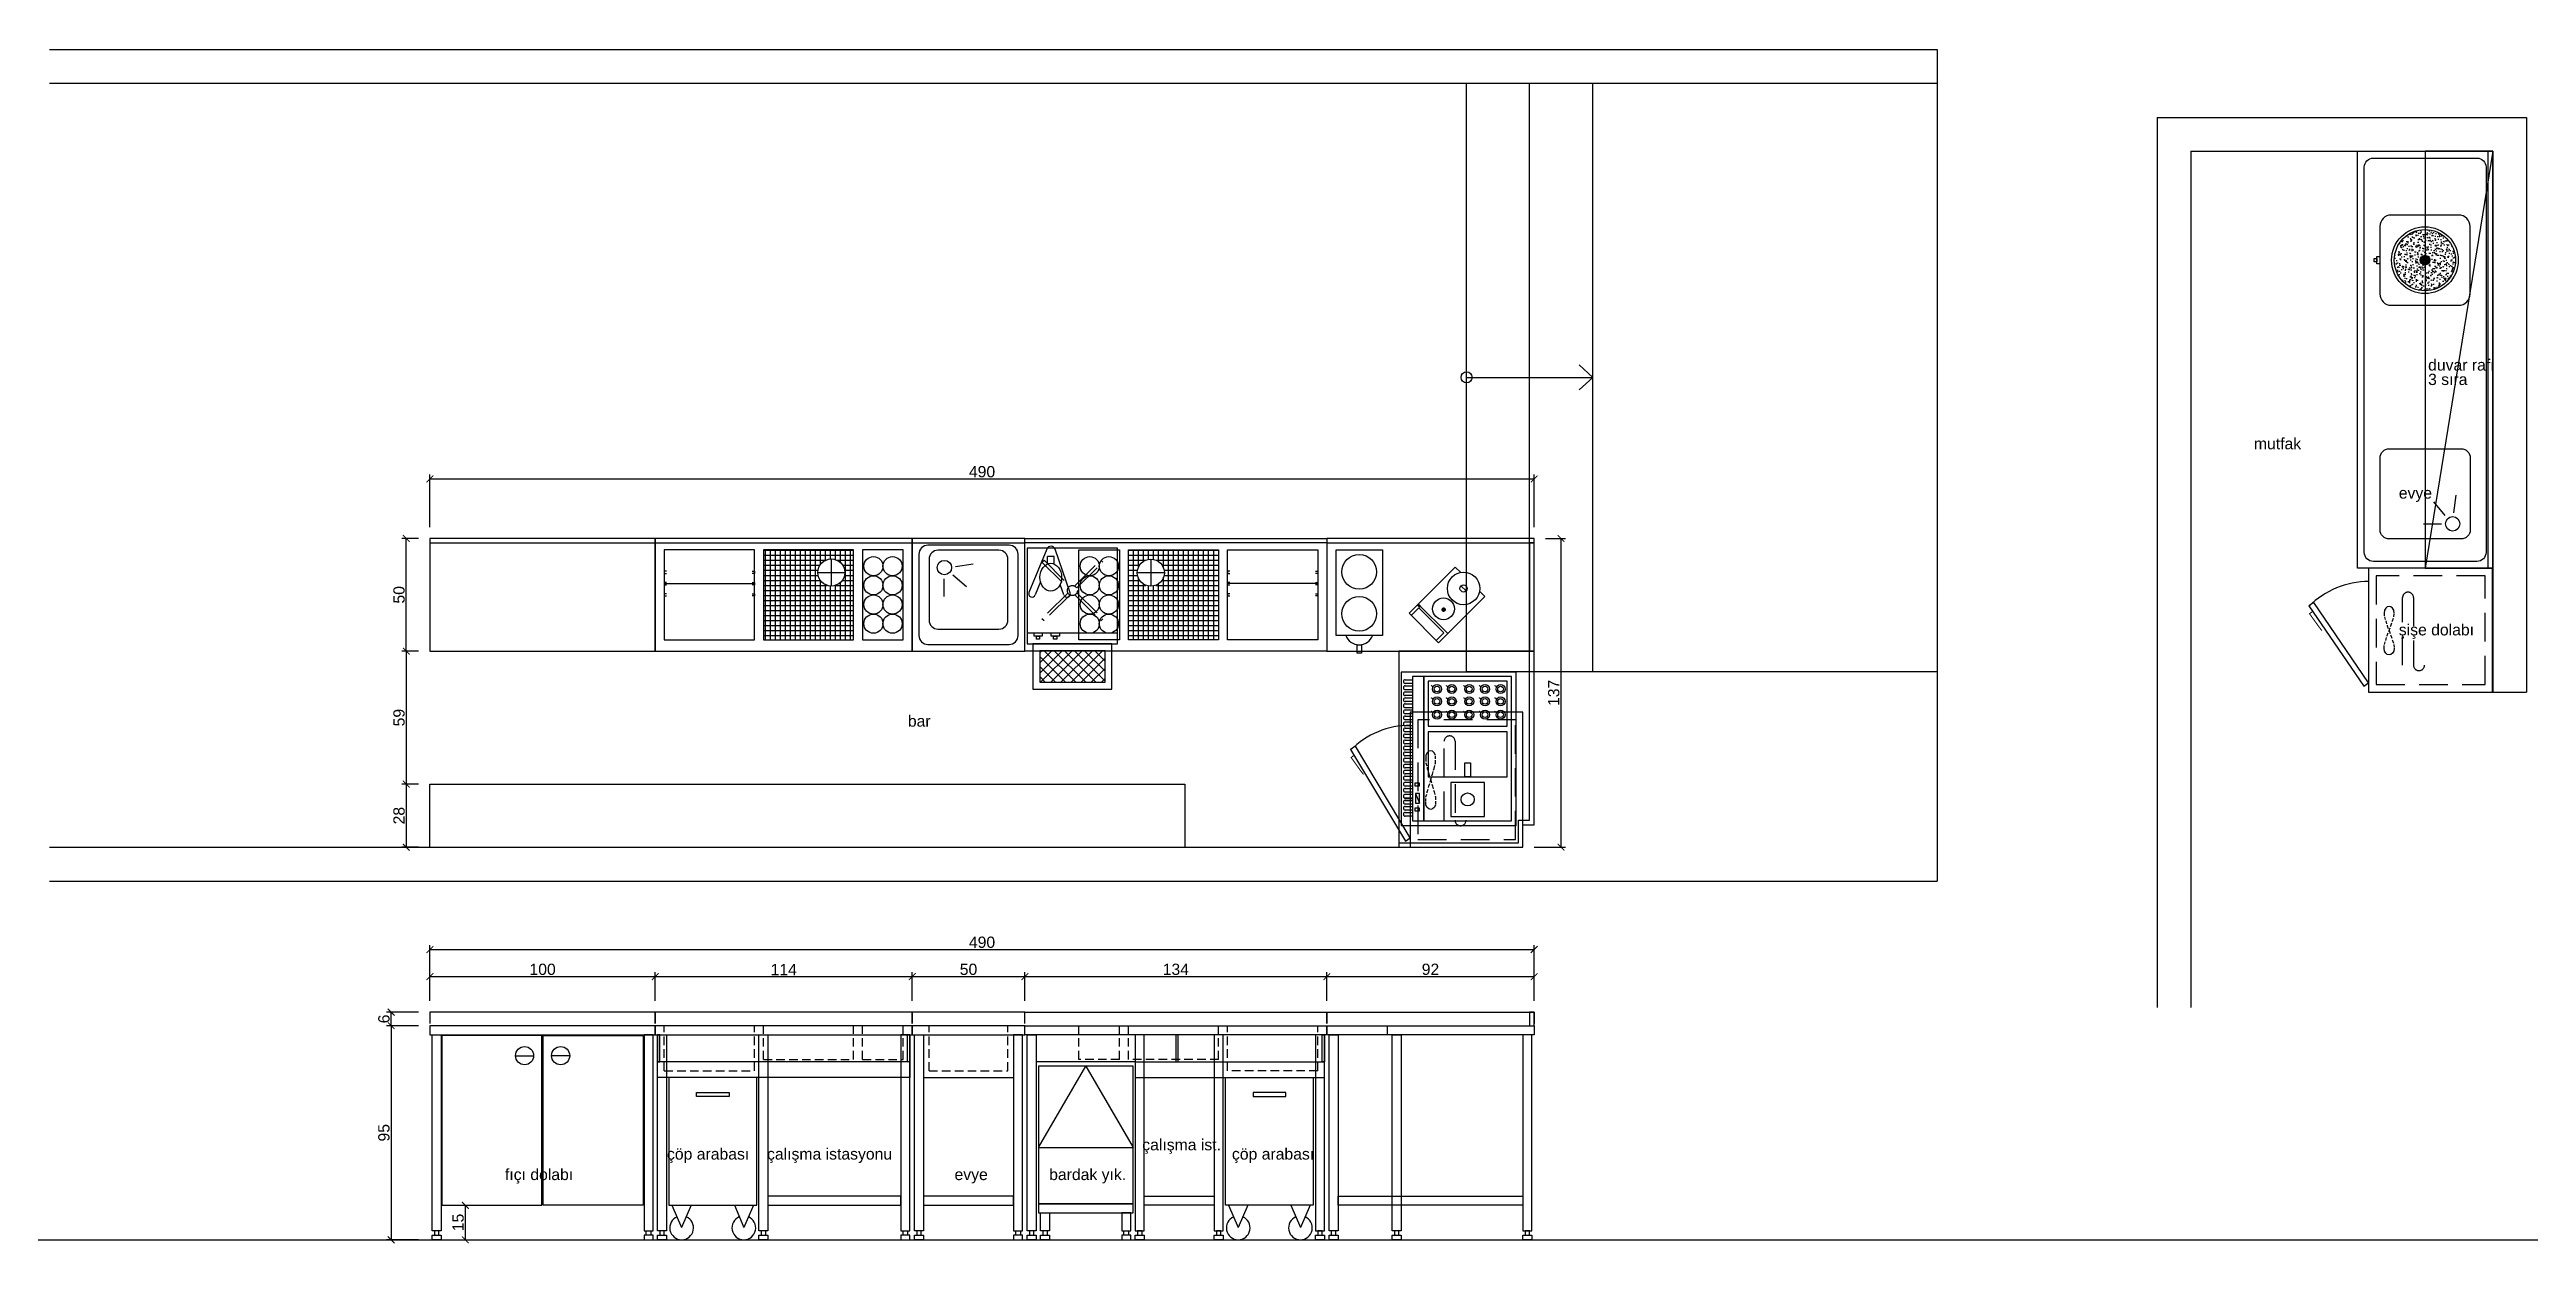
# Model space of a CAD drawing. Header units: millimetres. Extents: x 51961 to 53060, y -434 to 96.
import ezdxf

# ---------------------------------------------------------------- set-up
doc = ezdxf.new("R2010")
doc.units = ezdxf.units.MM
doc.linetypes.add('DASHED', pattern=[19.05, 12.7, -6.35])
doc.layers.add('EKİPMAN', color=1, linetype='Continuous')
doc.layers.add('ÖLÇÜ', color=8, linetype='Continuous')
doc.styles.get("Standard").update_dxf_attribs({"font": 'arial.ttf'})
doc.dimstyles.new('ölçü 1_50', dxfattribs={"dimtxt": 5, "dimasz": 3, "dimexe": 2, "dimexo": 5, "dimtad": 1, "dimdec": 0, "dimtxsty": 'Standard', "dimblk": 'ARCHTICK', "dimcen": 0, "dimclrd": 256, "dimclre": 256, "dimclrt": 256, "dimadec": 0, "dimazin": 0, "dimtfac": 1, "dimtdec": 0, "dimtmove": 0, "dimatfit": 3, "dimldrblk": 'ARCHTICK', "dimfxl": 1, "dimlwd": -1, "dimlwe": -1, "dimarcsym": 0})
pattern_1 = [(90, (-52187.617, -477.4982), (-2.2225, 2e-16), []), (180, (-52187.617, -477.4982), (-2e-16, -2.2225), [])]
pattern_2 = [(90, (-52217.617, -477.4982), (-2.2225, 2e-16), []), (180, (-52217.617, -477.4982), (-2e-16, -2.2225), [])]

msp = doc.modelspace()

# ---------------------------------------------------------------- texts
at = {"layer": 'ÖLÇÜ'}
for s, p in [('duvar rafı', (53016.6, -46.6)), ('3 sıra', (53016.6, -53)), ('mutfak', (52939.3, -81.5)), ('evye', (53003.6, -103.4)), ('şişe dolabı', (53003.6, -164.1)), ('bar', (52342, -204.6)), ('çöp arabası', (52235.1, -396.7)), ('çalışma istasyonu', (52279.5, -396.7)), ('çalışma ist.', (52446, -392.6)), ('çöp arabası', (52485.8, -396.7)), ('fıçı dolabı', (52163.2, -405.8)), ('evye', (52362.7, -405.8)), ('bardak yık.', (52404.7, -405.8))]:
    msp.add_text(s, height=5, dxfattribs=at).set_placement(p)

# ---------------------------------------------------------------- blocks, each defined once
blk = doc.blocks.new('A$C6BFB7404')
at = {"layer": 'EKİPMAN'}
for points in [[(0, 26.5), (55, 26.5), (55, 81.5), (0, 81.5)], [(16.7, 0), (52.3, 24.4), (50.8, 26.5), (15.2, 2.2)]]:
    blk.add_lwpolyline(points, close=True, dxfattribs=at)
at = {"layer": 'EKİPMAN', "linetype": 'DASHED'}
blk.add_lwpolyline([(3.4, 29.9), (51.6, 29.9), (51.6, 78.2), (3.4, 78.2)], close=True, dxfattribs=at)
for points in [[(43, 41.6), (13, 41.6, -1), (13, 46.4)], [(13, 46.4), (43, 46.4, 1), (43, 51.3)]]:
    blk.add_lwpolyline(points, format="xyb", dxfattribs=at)
at = {"layer": 'EKİPMAN', "linetype": 'DASHED', "ltscale": 0.1}
blk.add_lwpolyline([(19.9, 33.4), (21.5, 33.5), (23.4, 34.1), (25.5, 34.8), (27.7, 35.6), (29.9, 36.4), (32, 37.1), (33.9, 37.7), (35.5, 37.8), (36.8, 37.7), (37.7, 37.1), (38.3, 36.4), (38.5, 35.6), (38.3, 34.8), (37.7, 34.1), (36.8, 33.5), (35.5, 33.4), (33.9, 33.5), (32, 34.1), (29.9, 34.8), (27.7, 35.6), (25.5, 36.4), (23.4, 37.1), (21.5, 37.7), (19.9, 37.8), (18.6, 37.7), (17.7, 37.1), (17.1, 36.4), (17, 35.6), (17.1, 34.8), (17.7, 34.1), (18.6, 33.5)], close=True, dxfattribs=at)
at = {"layer": 'EKİPMAN', "const_width": 0.449}
blk.add_lwpolyline([(19.1, 1.7), (20.2, 0.3), (26.2, 4.6), (27.7, 5.8)], dxfattribs=at)
at = {"layer": 'EKİPMAN'}
blk.add_arc((43.8, 26.7), 37.9, 180.2095, 224.6311, dxfattribs=at)
blk = doc.blocks.new('A$C728F5EC5')
at = {"layer": 'EKİPMAN'}
for p, q in [((1, 1), (0, 1)), ((0, 1), (0, 0)), ((0, 0), (1, 0))]:
    blk.add_line(p, q, dxfattribs=at)
blk = doc.blocks.new('A$C59246922')
at = {"layer": 'EKİPMAN'}
h = blk.add_hatch(dxfattribs=at)
h.set_pattern_fill('ANSI37', color=256, scale=0.7, angle=45)
h.set_pattern_definition(pattern_1)
h.paths.add_polyline_path([(88, 45), (48, 45), (48, 5), (88, 5)])
h.paths.add_polyline_path([(72.1, 34.9, -1), (84.1, 34.9, -1)], flags=16)
h = blk.add_hatch(dxfattribs=at)
h.set_pattern_fill('ANSI37', color=256, scale=0.7, angle=45)
h.set_pattern_definition(pattern_1)
h.paths.add_polyline_path([(88, 45), (48, 45), (48, 5), (88, 5)])
h.paths.add_polyline_path([(72.1, 34.9, -1), (84.1, 34.9, -1)], flags=16)
for p, q in [((72.1, 34.9), (84.1, 34.9)), ((78.1, 40.9), (78.1, 28.9)), ((4, 30), (44, 30))]:
    blk.add_line(p, q, dxfattribs=at)
for points in [[(0, 0), (114, 0), (114, 50), (0, 50)], [(0, 48), (114, 48), (114, 50), (0, 50)], [(4, 5), (44, 5), (44, 45), (4, 45)], [(48, 5), (88, 5), (88, 45), (48, 45)], [(92, 5), (110, 5), (110, 45), (92, 45)]]:
    blk.add_lwpolyline(points, close=True, dxfattribs=at)
blk.add_circle((78.1, 34.9), 6, dxfattribs=at)
for p in [(4, 34.5), (4, 29.5), (4, 24.5)]:
    blk.add_blockref('A$C728F5EC5', p, dxfattribs=at)
at = {"layer": 'EKİPMAN', "xscale": -1}
for p in [(44, 34.5), (44, 29.5), (44, 24.5)]:
    blk.add_blockref('A$C728F5EC5', p, dxfattribs=at)
blk = doc.blocks.new('A$C4C994545')
at = {"layer": 'EKİPMAN'}
h = blk.add_hatch(dxfattribs=at)
h.set_pattern_fill('ANSI37', color=256, style=0)
h.set_pattern_definition([(45, (-5978.6954, -10403.395), (-2.245064, 2.245064), []), (135, (-5978.6954, -10403.395), (-2.245064, -2.245064), [])])
h.paths.add_polyline_path([(5.5, 3), (34.5, 3), (34.5, 17), (5.5, 17)])
blk.add_line((6.6, 25), (10.6, 25), dxfattribs=at)
for points in [[(0, 62.5), (0, 20), (40, 20), (40, 62.5)], [(0, 62.5), (0, 25), (40, 25), (40, 62.5)], [(3, 25), (6.6, 25), (6.6, 23.5), (3, 23.5)], [(4, 23.5), (5.4, 23.5), (5.4, 22.1), (4, 22.1)], [(10.6, 25), (14.3, 25), (14.3, 23.5), (10.6, 23.5)], [(11.6, 23.5), (13.1, 23.5), (13.1, 22.1), (11.6, 22.1)], [(2.5, 0), (37.5, 0), (37.5, 20), (2.5, 20)], [(5.5, 3), (34.5, 3), (34.5, 17), (5.5, 17)]]:
    blk.add_lwpolyline(points, close=True, dxfattribs=at)
at = {"layer": 'EKİPMAN', "linetype": 'DASHED'}
for points in [[(6.5, 56.3), (7.4, 57.2)], [(6.5, 56.3), (18.1, 44.8)], [(7.4, 57.2), (18.9, 45.7)], [(21.1, 45.8), (32.6, 57.2)], [(22, 44.9), (33.5, 56.3)], [(32.6, 57.2), (33.5, 56.3)], [(18, 42.6), (6.5, 31.2)], [(18.9, 41.7), (7.4, 30.3)], [(21.1, 41.8), (32.6, 30.3)], [(21.9, 42.7), (33.5, 31.2)], [(7.4, 30.3), (6.5, 31.2)], [(32.6, 30.3), (33.5, 31.2)]]:
    blk.add_lwpolyline(points, dxfattribs=at)
blk.add_circle((20, 43.7), 2.23, dxfattribs=at)
blk = doc.blocks.new('A$C69833944')
at = {"layer": 'EKİPMAN'}
blk.add_line((53.8, 6.3), (58.1, 8.2), dxfattribs=at)
for points in [[(0, 0), (68, 0), (68, 51), (0, 51)], [(2, 10), (66, 10), (66, 49), (2, 49)], [(4, 47), (4, 12), (24, 12), (24, 47)], [(26.5, 47), (26.5, 12), (46.5, 12), (46.5, 47)], [(49, 22), (64, 22), (64, 37), (49, 37)], [(40.3, 30.8), (46.5, 30.8), (46.5, 28.2), (40.3, 28.2)], [(2, 5), (66, 5), (66, 10), (2, 10)], [(49.3, 6.1), (50.5, 6.1), (50.5, 8.2), (49.3, 8.2)], [(53.8, 6.3), (58.1, 6.3), (58.1, 8.2), (53.8, 8.2)], [(60.4, 6.1), (61.6, 6.1), (61.6, 8.2), (60.4, 8.2)]]:
    blk.add_lwpolyline(points, close=True, dxfattribs=at)
for points, const_width in [([(6.5, 42.3), (5.9, 41.4)], 0.5), ([(6.5, 35.4), (5.9, 34.5)], 0.5), ([(11.9, 42.3), (11.3, 41.4)], 0.5), ([(11.9, 35.4), (11.3, 34.5)], 0.5), ([(17.9, 42.3), (17.3, 41.4)], 0.5), ([(17.9, 35.4), (17.3, 34.5)], 0.5), ([(6.5, 28.5), (5.9, 27.6)], 0.5), ([(11.9, 28.5), (11.3, 27.6)], 0.5), ([(17.9, 28.5), (17.3, 27.6)], 0.5), ([(6.5, 20.7), (5.9, 19.8)], 0.5), ([(6.5, 14.1), (5.9, 13.2)], 0.5), ([(11.9, 20.7), (11.3, 19.8)], 0.5), ([(11.9, 14.1), (11.3, 13.2)], 0.5), ([(17.9, 20.7), (17.3, 19.8)], 0.5), ([(17.9, 14.1), (17.3, 13.2)], 0.5), ([(49.3, 7.5), (50.5, 7.5)], 0.5), ([(56, 5), (56, 1.5)], 1), ([(60.4, 7.5), (61.6, 7.5)], 0.5)]:
    blk.add_lwpolyline(points, dxfattribs=dict(at, const_width=const_width))
for points in [[(3.4, 1.8), (3.4, 5)], [(5.1, 5), (5.1, 1.8)], [(6.1, 1.8), (6.1, 5)], [(7.8, 5), (7.8, 1.8)], [(8.8, 1.8), (8.8, 5)], [(10.4, 5), (10.4, 1.8)], [(11.4, 1.8), (11.4, 5)], [(13.1, 5), (13.1, 1.8)], [(14.1, 1.8), (14.1, 5)], [(15.8, 5), (15.8, 1.8)], [(16.8, 1.8), (16.8, 5)], [(18.5, 5), (18.5, 1.8)], [(19.5, 1.8), (19.5, 5)], [(21.1, 5), (21.1, 1.8)], [(22.1, 1.8), (22.1, 5)], [(23.8, 5), (23.8, 1.8)], [(24.8, 1.8), (24.8, 5)], [(26.5, 5), (26.5, 1.8)], [(27.5, 1.8), (27.5, 5)], [(29.2, 5), (29.2, 1.8)], [(30.2, 1.8), (30.2, 5)], [(31.8, 5), (31.8, 1.8)], [(32.8, 1.8), (32.8, 5)], [(34.5, 5), (34.5, 1.8)], [(35.5, 1.8), (35.5, 5)], [(37.2, 5), (37.2, 1.8)], [(38.2, 1.8), (38.2, 5)], [(39.9, 5), (39.9, 1.8)], [(40.9, 1.8), (40.9, 5)], [(42.5, 5), (42.5, 1.8)], [(43.5, 1.8), (43.5, 5)], [(45.2, 5), (45.2, 1.8)], [(46.2, 1.8), (46.2, 5)], [(47.9, 5), (47.9, 1.8)], [(48.9, 1.8), (48.9, 5)], [(50.6, 5), (50.6, 1.8)], [(51.6, 1.8), (51.6, 5)], [(53.2, 5), (53.2, 1.8)], [(54.2, 1.8), (54.2, 5)], [(55.9, 5), (55.9, 1.8)], [(56.9, 1.8), (56.9, 5)], [(58.6, 5), (58.6, 1.8)], [(59.6, 1.8), (59.6, 5)], [(61.3, 5), (61.3, 1.8)], [(62.3, 1.8), (62.3, 5)], [(63.9, 5), (63.9, 1.8)]]:
    blk.add_lwpolyline(points, dxfattribs=at)
for centre, radius in [((7.5, 44.1), 1.98), ((7.5, 44.1), 1.24), ((13, 44.1), 1.98), ((13, 44.1), 1.24), ((18.9, 44.1), 1.98), ((18.9, 44.1), 1.24), ((7.5, 37.2), 1.98), ((7.5, 37.2), 1.24), ((13, 37.2), 1.98), ((13, 37.2), 1.24), ((18.9, 37.2), 1.98), ((18.9, 37.2), 1.24), ((7.5, 30.2), 1.98), ((7.5, 22.5), 1.98), ((7.5, 30.2), 1.24), ((7.5, 22.5), 1.24), ((13, 30.2), 1.98), ((13, 22.5), 1.98), ((13, 30.2), 1.24), ((13, 22.5), 1.24), ((18.9, 30.2), 1.98), ((18.9, 22.5), 1.98), ((18.9, 30.2), 1.24), ((18.9, 22.5), 1.24), ((56.5, 29.5), 2.9), ((7.5, 15.9), 1.98), ((7.5, 15.9), 1.24), ((13, 15.9), 1.98), ((13, 15.9), 1.24), ((18.9, 15.9), 1.98), ((18.9, 15.9), 1.24)]:
    blk.add_circle(centre, radius, dxfattribs=at)
for centre in [(4.2, 1.8), (6.9, 1.8), (9.6, 1.8), (12.3, 1.8), (14.9, 1.8), (17.6, 1.8), (20.3, 1.8), (23, 1.8), (25.6, 1.8), (28.3, 1.8), (31, 1.8), (33.7, 1.8), (36.3, 1.8), (39, 1.8), (41.7, 1.8), (44.4, 1.8), (47, 1.8), (49.7, 1.8), (52.4, 1.8), (55.1, 1.8), (57.7, 1.8), (60.4, 1.8), (63.1, 1.8)]:
    blk.add_arc(centre, 0.837, 180, 0, dxfattribs=at)
blk = doc.blocks.new('A$C7D36761A')
at = {"layer": 'EKİPMAN'}
for points in [[(0, 20.5), (6.6, 1.2, 0.691141), (10.4, 1.1), (18.3, 20.3)], [(2.8, 21.4), (4.5, 16.8, 0.691141)]]:
    blk.add_lwpolyline(points, format="xyb", dxfattribs=at)
for points in [[(13.1, 15.7), (15.5, 21.4)], [(7.1, 7.7), (7.1, 4.4)], [(7.1, 4.4), (10.1, 4.4)], [(10.1, 7.7), (10.1, 4.4)]]:
    blk.add_lwpolyline(points, dxfattribs=at)
for centre, start, end in [((1.4, 21), 18.9768, 198.9768), ((16.9, 20.9), 337.5765, 157.5765)]:
    blk.add_arc(centre, 1.5, start, end, dxfattribs=at)
blk.add_ellipse((8.6, 13.6), major_axis=(0, -6.18), ratio=0.781319, dxfattribs=at)
blk = doc.blocks.new('A$C3DDB3116')
at = {"layer": 'EKİPMAN'}
blk.add_lwpolyline([(0, 45.9), (20.5, 45.9), (20.5, 7.9), (0, 7.9), (0, 45.9)], dxfattribs=at)
blk.add_lwpolyline([(9.3, 3.7), (11.2, 3.7), (11.2, 0), (9.3, 0)], close=True, dxfattribs=at)
for centre in [(10.2, 36.1), (10.2, 17.5)]:
    blk.add_circle(centre, 7.7, dxfattribs=at)
blk.add_arc((10.2, 10.1), 6.37, 199.6345, 340.3655, dxfattribs=at)
blk = doc.blocks.new('A$C1C4536AD')
at = {"layer": 'EKİPMAN'}
for points in [[(0, 29), (0, 0), (18.5, 0)], [(3.4, 29), (0, 29), (0, 26.8)], [(7.8, 24.8), (10.9, 24.9)], [(18.5, 26.9), (18.5, 29), (15.2, 29)], [(18.5, 0), (18.5, 29)], [(0, 5.8), (18.5, 5.8)], [(1.3, 0), (1.3, 4.8), (17, 4.8), (17, 0)]]:
    blk.add_lwpolyline(points, dxfattribs=at)
at = {"layer": 'EKİPMAN', "const_width": 1}
blk.add_lwpolyline([(9.2, 12, 1), (10.2, 12, 1)], format="xyb", close=True, dxfattribs=at)
at = {"layer": 'EKİPMAN'}
blk.add_lwpolyline([(0.3, 5.2), (1.3, 5.2), (1.3, 5.8), (0.3, 5.8)], close=True, dxfattribs=at)
for centre, radius in [((9.3, 24.9), 7.2), ((9.3, 24.9), 1.6), ((9.4, 12.2), 4.82)]:
    blk.add_circle(centre, radius, dxfattribs=at)
blk = doc.blocks.new('A$C320715A9')
at = {"layer": 'EKİPMAN'}
for points in [[(26.5, 60), (26.5, 0), (76.5, 0), (76.5, 60)], [(0, 43.3), (24.4, 2.7), (26.5, 4.2), (2.2, 44.8)]]:
    blk.add_lwpolyline(points, close=True, dxfattribs=at)
at = {"layer": 'EKİPMAN', "linetype": 'DASHED'}
blk.add_lwpolyline([(29.9, 56.6), (29.9, 3.4), (73.2, 3.4), (73.2, 56.6)], close=True, dxfattribs=at)
for points in [[(41.6, 12), (41.6, 47, -1), (46.4, 47)], [(46.4, 47), (46.4, 12, 1), (51.3, 12)]]:
    blk.add_lwpolyline(points, format="xyb", dxfattribs=at)
at = {"layer": 'EKİPMAN', "const_width": 0.449}
blk.add_lwpolyline([(1.7, 40.9), (0.3, 39.8), (4.6, 33.8), (5.8, 32.3)], dxfattribs=at)
at = {"layer": 'EKİPMAN', "linetype": 'DASHED', "ltscale": 0.1}
blk.add_lwpolyline([(33.4, 39.3), (33.5, 37.3), (34.1, 35), (34.8, 32.4), (35.6, 29.8), (36.4, 27.1), (37.1, 24.6), (37.7, 22.3), (37.8, 20.3), (37.7, 18.7), (37.1, 17.6), (36.4, 17), (35.6, 16.7), (34.8, 17), (34.1, 17.6), (33.5, 18.7), (33.4, 20.3), (33.5, 22.3), (34.1, 24.6), (34.8, 27.1), (35.6, 29.8), (36.4, 32.4), (37.1, 35), (37.7, 37.3), (37.8, 39.3), (37.7, 40.8), (37.1, 41.9), (36.4, 42.6), (35.6, 42.8), (34.8, 42.6), (34.1, 41.9), (33.5, 40.8)], close=True, dxfattribs=at)
at = {"layer": 'EKİPMAN'}
blk.add_arc((26.7, 16.2), 37.9, 90.2095, 134.6311, dxfattribs=at)
blk = doc.blocks.new('A$C39B72D36')
at = {"layer": 'EKİPMAN'}
h = blk.add_hatch(dxfattribs=at)
h.set_pattern_fill('AR-CONC', color=256, scale=0.0216, angle=45, style=0)
h.set_pattern_definition([(265, (-6161.8145, 5917.8776), (3.0260444, -2.539153), [0.41148, -4.52628]), (320, (-6161.8145, 5917.8776), (-3.4563864, -2.3798233), [0.329184, -3.621024]), (214.549, (-6161.5623, 5917.666), (-0.4303186, -4.9189731), [0.349704, -3.846744]), (268.8158, (-6162.5904, 5917.1017), (4.7824613, -3.4981937), [0.61722, -6.78942]), (218.3644, (-6162.192, 5916.81), (-0.1530607, -7.405051), [0.524556, -5.770116]), (323.816, (-6162.5904, 5917.1017), (-0.1530484, -7.40505), [0.493776, -5.431536]), (294, (-6162.0085, 5916.9077), (3.8776439, -0.7537378), [0.41148, -4.52628]), (349, (-6162.0085, 5916.9077), (-1.8692624, -3.7571298), [0.329184, -3.621024]), (243.5486, (-6161.6853, 5916.845), (2.0083689, -4.5108675), [0.349704, -3.846744]), (277.5, (-6161.8145, 5917.8776), (-1.24427813, -1.33862574), [0, -3.5771328, 0, -3.675888, 0, -3.63474]), (307.5, (-6161.8145, 5917.8776), (-0.5095381, -2.5506792), [0, -2.0958048, 0, -3.4948368, 0, -1.385316]), (347.5, (-6162.6796, 5918.7427), (2.15844184, -1.98344582), [0, -1.3716, 0, -4.279392, 0, -5.678424]), (357.5, (-6163.0676, 5919.1306), (1.8741003, -2.6508037), [0, -1.78308, 0, -2.8419552, 0, -4.032504])])
h.paths.add_polyline_path([(6.4, 22.6, -1), (33.6, 22.6, -1)])
h.paths.add_polyline_path([(22.2, 22.6, 1), (17.8, 22.6, 1)], flags=16)
h = blk.add_hatch(color=256, dxfattribs=at)
edge = h.paths.add_edge_path()
edge.add_arc((20, 22.6), 2.16, 0, 360)
blk.add_lwpolyline([(5, 2.6), (35, 2.6, 0.414214), (40, 7.6), (40, 37.6, 0.414214), (35, 42.6), (5, 42.6, 0.414214), (0, 37.6), (0, 7.6, 0.414214)], format="xyb", close=True, dxfattribs=at)
for points in [[(18.4, 2.6), (21.6, 2.6), (21.6, 1.3), (18.4, 1.3)], [(19.3, 1.3), (20.7, 1.3), (20.7, 0), (19.3, 0)]]:
    blk.add_lwpolyline(points, close=True, dxfattribs=at)
for radius in [14.8, 13.6, 2.16]:
    blk.add_circle((20, 22.6), radius, dxfattribs=at)
blk = doc.blocks.new('_ArchTick')
at = {"color": 0, "linetype": 'ByBlock', "const_width": 0.15}
blk.add_lwpolyline([(-0.5, -0.5), (0.5, 0.5)], dxfattribs=at)
blk = doc.blocks.new('*D16')
at = {"layer": 'Defpoints', "color": 0, "transparency": 16777216}
for p in [(52129.9, -337.3), (52112.7, -432.3), (52129.9, -432.3)]:
    blk.add_point(p, dxfattribs=at)
at = {"layer": 'ÖLÇÜ', "transparency": 16777216}
for p, q in [((52124.9, -337.3), (52110.7, -337.3)), ((52112.7, -337.3), (52112.7, -432.3)), ((52124.9, -432.3), (52110.7, -432.3))]:
    blk.add_line(p, q, dxfattribs=at)
at = {"layer": 'ÖLÇÜ', "transparency": 16777216, "xscale": 3, "yscale": 3, "zscale": 3}
for p, rotation in [((52112.7, -337.3), 90), ((52112.7, -432.3), 270)]:
    blk.add_blockref('_ArchTick', p, dxfattribs=dict(at, rotation=rotation))
at = {"layer": 'ÖLÇÜ', "transparency": 16777216, "insert": (52109.5, -384.8), "char_height": 5, "attachment_point": 5, "rotation": 90}
blk.add_mtext('95', dxfattribs=at)
blk = doc.blocks.new('*D18')
at = {"layer": 'Defpoints', "color": 0, "transparency": 16777216}
for p in [(52112.7, -331.3), (52129.9, -331.3), (52129.9, -337.3)]:
    blk.add_point(p, dxfattribs=at)
at = {"layer": 'ÖLÇÜ', "transparency": 16777216}
for p, q in [((52124.9, -331.3), (52110.7, -331.3)), ((52124.9, -337.3), (52110.7, -337.3)), ((52112.7, -337.3), (52112.7, -331.3))]:
    blk.add_line(p, q, dxfattribs=at)
at = {"layer": 'ÖLÇÜ', "transparency": 16777216, "xscale": 3, "yscale": 3, "zscale": 3}
for p, rotation in [((52112.7, -331.3), 90), ((52112.7, -337.3), 270)]:
    blk.add_blockref('_ArchTick', p, dxfattribs=dict(at, rotation=rotation))
at = {"layer": 'ÖLÇÜ', "transparency": 16777216, "insert": (52109.5, -334.3), "char_height": 5, "attachment_point": 5, "rotation": 90}
blk.add_mtext('6', dxfattribs=at)
blk = doc.blocks.new('*D19')
at = {"layer": 'Defpoints', "color": 0, "transparency": 16777216}
for p in [(52135.2, -417), (52135.2, -432.3), (52145.6, -432.3)]:
    blk.add_point(p, dxfattribs=at)
at = {"layer": 'ÖLÇÜ', "transparency": 16777216}
for p, q in [((52140.2, -417), (52147.6, -417)), ((52145.6, -417), (52145.6, -432.3)), ((52140.2, -432.3), (52147.6, -432.3))]:
    blk.add_line(p, q, dxfattribs=at)
at = {"layer": 'ÖLÇÜ', "transparency": 16777216, "xscale": 3, "yscale": 3, "zscale": 3}
for p, rotation in [((52145.6, -417), 90), ((52145.6, -432.3), 270)]:
    blk.add_blockref('_ArchTick', p, dxfattribs=dict(at, rotation=rotation))
at = {"layer": 'ÖLÇÜ', "transparency": 16777216, "insert": (52142.4, -424.6), "char_height": 5, "attachment_point": 5, "rotation": 90}
blk.add_mtext('15', dxfattribs=at)
blk = doc.blocks.new('*D23')
at = {"layer": 'Defpoints', "color": 0, "transparency": 16777216}
for p in [(52619.9, -94.7), (52129.9, -121.1), (52619.9, -121.1)]:
    blk.add_point(p, dxfattribs=at)
at = {"layer": 'ÖLÇÜ', "transparency": 16777216}
for p, q in [((52129.9, -116.1), (52129.9, -92.7)), ((52129.9, -94.7), (52619.9, -94.7)), ((52619.9, -116.1), (52619.9, -92.7))]:
    blk.add_line(p, q, dxfattribs=at)
at = {"layer": 'ÖLÇÜ', "transparency": 16777216, "xscale": 3, "yscale": 3, "zscale": 3, "rotation": 180}
blk.add_blockref('_ArchTick', (52129.9, -94.7), dxfattribs=at)
at = {"layer": 'ÖLÇÜ', "transparency": 16777216, "xscale": 3, "yscale": 3, "zscale": 3}
blk.add_blockref('_ArchTick', (52619.9, -94.7), dxfattribs=at)
at = {"layer": 'ÖLÇÜ', "transparency": 16777216, "insert": (52374.9, -91.5), "char_height": 5, "attachment_point": 5}
blk.add_mtext('490', dxfattribs=at)
blk = doc.blocks.new('*D24')
at = {"layer": 'Defpoints', "color": 0, "transparency": 16777216}
for p in [(52619.9, -121.1), (52614.9, -258.1), (52631.8, -258.1)]:
    blk.add_point(p, dxfattribs=at)
at = {"layer": 'ÖLÇÜ', "transparency": 16777216}
for p, q in [((52624.9, -121.1), (52633.8, -121.1)), ((52631.8, -121.1), (52631.8, -258.1)), ((52619.9, -258.1), (52633.8, -258.1))]:
    blk.add_line(p, q, dxfattribs=at)
at = {"layer": 'ÖLÇÜ', "transparency": 16777216, "xscale": 3, "yscale": 3, "zscale": 3}
for p, rotation in [((52631.8, -121.1), 90), ((52631.8, -258.1), 270)]:
    blk.add_blockref('_ArchTick', p, dxfattribs=dict(at, rotation=rotation))
at = {"layer": 'ÖLÇÜ', "transparency": 16777216, "insert": (52628.6, -189.6), "char_height": 5, "attachment_point": 5, "rotation": 90}
blk.add_mtext('137', dxfattribs=at)
blk = doc.blocks.new('*D25')
at = {"layer": 'Defpoints', "color": 0, "transparency": 16777216}
for p in [(52129.9, -171.1), (52119.4, -230.1), (52129.9, -230.1)]:
    blk.add_point(p, dxfattribs=at)
at = {"layer": 'ÖLÇÜ', "transparency": 16777216}
for p, q in [((52124.9, -171.1), (52117.4, -171.1)), ((52119.4, -171.1), (52119.4, -230.1)), ((52124.9, -230.1), (52117.4, -230.1))]:
    blk.add_line(p, q, dxfattribs=at)
at = {"layer": 'ÖLÇÜ', "transparency": 16777216, "xscale": 3, "yscale": 3, "zscale": 3}
for p, rotation in [((52119.4, -171.1), 90), ((52119.4, -230.1), 270)]:
    blk.add_blockref('_ArchTick', p, dxfattribs=dict(at, rotation=rotation))
at = {"layer": 'ÖLÇÜ', "transparency": 16777216, "insert": (52116.2, -200.6), "char_height": 5, "attachment_point": 5, "rotation": 90}
blk.add_mtext('59', dxfattribs=at)
blk = doc.blocks.new('*D26')
at = {"layer": 'Defpoints', "color": 0, "transparency": 16777216}
for p in [(52129.9, -230.1), (52119.4, -258.1), (52129.9, -258.1)]:
    blk.add_point(p, dxfattribs=at)
at = {"layer": 'ÖLÇÜ', "transparency": 16777216}
for p, q in [((52124.9, -230.1), (52117.4, -230.1)), ((52119.4, -230.1), (52119.4, -258.1)), ((52124.9, -258.1), (52117.4, -258.1))]:
    blk.add_line(p, q, dxfattribs=at)
at = {"layer": 'ÖLÇÜ', "transparency": 16777216, "xscale": 3, "yscale": 3, "zscale": 3}
for p, rotation in [((52119.4, -230.1), 90), ((52119.4, -258.1), 270)]:
    blk.add_blockref('_ArchTick', p, dxfattribs=dict(at, rotation=rotation))
at = {"layer": 'ÖLÇÜ', "transparency": 16777216, "insert": (52116.2, -244.1), "char_height": 5, "attachment_point": 5, "rotation": 90}
blk.add_mtext('28', dxfattribs=at)
blk = doc.blocks.new('*D27')
at = {"layer": 'Defpoints', "color": 0, "transparency": 16777216}
for p in [(52119.4, -121.1), (52129.9, -121.1), (52129.9, -171.1)]:
    blk.add_point(p, dxfattribs=at)
at = {"layer": 'ÖLÇÜ', "transparency": 16777216}
for p, q in [((52124.9, -121.1), (52117.4, -121.1)), ((52119.4, -171.1), (52119.4, -121.1)), ((52124.9, -171.1), (52117.4, -171.1))]:
    blk.add_line(p, q, dxfattribs=at)
at = {"layer": 'ÖLÇÜ', "transparency": 16777216, "xscale": 3, "yscale": 3, "zscale": 3}
for p, rotation in [((52119.4, -121.1), 90), ((52119.4, -171.1), 270)]:
    blk.add_blockref('_ArchTick', p, dxfattribs=dict(at, rotation=rotation))
at = {"layer": 'ÖLÇÜ', "transparency": 16777216, "insert": (52116.2, -146.1), "char_height": 5, "attachment_point": 5, "rotation": 90}
blk.add_mtext('50', dxfattribs=at)
blk = doc.blocks.new('*D28')
at = {"layer": 'Defpoints', "color": 0, "transparency": 16777216}
for p in [(52229.9, -315.5), (52129.9, -331.3), (52229.9, -331.3)]:
    blk.add_point(p, dxfattribs=at)
at = {"layer": 'ÖLÇÜ', "transparency": 16777216}
for p, q in [((52129.9, -326.3), (52129.9, -313.5)), ((52129.9, -315.5), (52229.9, -315.5)), ((52229.9, -326.3), (52229.9, -313.5))]:
    blk.add_line(p, q, dxfattribs=at)
at = {"layer": 'ÖLÇÜ', "transparency": 16777216, "xscale": 3, "yscale": 3, "zscale": 3, "rotation": 180}
blk.add_blockref('_ArchTick', (52129.9, -315.5), dxfattribs=at)
at = {"layer": 'ÖLÇÜ', "transparency": 16777216, "xscale": 3, "yscale": 3, "zscale": 3}
blk.add_blockref('_ArchTick', (52229.9, -315.5), dxfattribs=at)
at = {"layer": 'ÖLÇÜ', "transparency": 16777216, "insert": (52179.9, -312.3), "char_height": 5, "attachment_point": 5}
blk.add_mtext('100', dxfattribs=at)
blk = doc.blocks.new('*D29')
at = {"layer": 'Defpoints', "color": 0, "transparency": 16777216}
for p in [(52343.9, -315.5), (52229.9, -331.3), (52343.9, -331.3)]:
    blk.add_point(p, dxfattribs=at)
at = {"layer": 'ÖLÇÜ', "transparency": 16777216}
for p, q in [((52229.9, -326.3), (52229.9, -313.5)), ((52229.9, -315.5), (52343.9, -315.5)), ((52343.9, -326.3), (52343.9, -313.5))]:
    blk.add_line(p, q, dxfattribs=at)
at = {"layer": 'ÖLÇÜ', "transparency": 16777216, "xscale": 3, "yscale": 3, "zscale": 3, "rotation": 180}
blk.add_blockref('_ArchTick', (52229.9, -315.5), dxfattribs=at)
at = {"layer": 'ÖLÇÜ', "transparency": 16777216, "xscale": 3, "yscale": 3, "zscale": 3}
blk.add_blockref('_ArchTick', (52343.9, -315.5), dxfattribs=at)
at = {"layer": 'ÖLÇÜ', "transparency": 16777216, "insert": (52286.9, -312.4), "char_height": 5, "attachment_point": 5}
blk.add_mtext('114', dxfattribs=at)
blk = doc.blocks.new('*D30')
at = {"layer": 'Defpoints', "color": 0, "transparency": 16777216}
for p in [(52393.9, -315.5), (52343.9, -331.3), (52393.9, -331.3)]:
    blk.add_point(p, dxfattribs=at)
at = {"layer": 'ÖLÇÜ', "transparency": 16777216}
for p, q in [((52343.9, -326.3), (52343.9, -313.5)), ((52343.9, -315.5), (52393.9, -315.5)), ((52393.9, -326.3), (52393.9, -313.5))]:
    blk.add_line(p, q, dxfattribs=at)
at = {"layer": 'ÖLÇÜ', "transparency": 16777216, "xscale": 3, "yscale": 3, "zscale": 3, "rotation": 180}
blk.add_blockref('_ArchTick', (52343.9, -315.5), dxfattribs=at)
at = {"layer": 'ÖLÇÜ', "transparency": 16777216, "xscale": 3, "yscale": 3, "zscale": 3}
blk.add_blockref('_ArchTick', (52393.9, -315.5), dxfattribs=at)
at = {"layer": 'ÖLÇÜ', "transparency": 16777216, "insert": (52368.9, -312.3), "char_height": 5, "attachment_point": 5}
blk.add_mtext('50', dxfattribs=at)
blk = doc.blocks.new('*D31')
at = {"layer": 'Defpoints', "color": 0, "transparency": 16777216}
for p in [(52527.9, -315.5), (52393.9, -331.3), (52527.9, -331.3)]:
    blk.add_point(p, dxfattribs=at)
at = {"layer": 'ÖLÇÜ', "transparency": 16777216}
for p, q in [((52393.9, -326.3), (52393.9, -313.5)), ((52393.9, -315.5), (52527.9, -315.5)), ((52527.9, -326.3), (52527.9, -313.5))]:
    blk.add_line(p, q, dxfattribs=at)
at = {"layer": 'ÖLÇÜ', "transparency": 16777216, "xscale": 3, "yscale": 3, "zscale": 3, "rotation": 180}
blk.add_blockref('_ArchTick', (52393.9, -315.5), dxfattribs=at)
at = {"layer": 'ÖLÇÜ', "transparency": 16777216, "xscale": 3, "yscale": 3, "zscale": 3}
blk.add_blockref('_ArchTick', (52527.9, -315.5), dxfattribs=at)
at = {"layer": 'ÖLÇÜ', "transparency": 16777216, "insert": (52460.9, -312.3), "char_height": 5, "attachment_point": 5}
blk.add_mtext('134', dxfattribs=at)
blk = doc.blocks.new('*D32')
at = {"layer": 'Defpoints', "color": 0, "transparency": 16777216}
for p in [(52619.9, -315.5), (52527.9, -331.3), (52619.9, -331.3)]:
    blk.add_point(p, dxfattribs=at)
at = {"layer": 'ÖLÇÜ', "transparency": 16777216}
for p, q in [((52527.9, -326.3), (52527.9, -313.5)), ((52527.9, -315.5), (52619.9, -315.5)), ((52619.9, -326.3), (52619.9, -313.5))]:
    blk.add_line(p, q, dxfattribs=at)
at = {"layer": 'ÖLÇÜ', "transparency": 16777216, "xscale": 3, "yscale": 3, "zscale": 3, "rotation": 180}
blk.add_blockref('_ArchTick', (52527.9, -315.5), dxfattribs=at)
at = {"layer": 'ÖLÇÜ', "transparency": 16777216, "xscale": 3, "yscale": 3, "zscale": 3}
blk.add_blockref('_ArchTick', (52619.9, -315.5), dxfattribs=at)
at = {"layer": 'ÖLÇÜ', "transparency": 16777216, "insert": (52573.9, -312.3), "char_height": 5, "attachment_point": 5}
blk.add_mtext('92', dxfattribs=at)
blk = doc.blocks.new('*D33')
at = {"layer": 'Defpoints', "color": 0, "transparency": 16777216}
for p in [(52619.9, -303.5), (52129.9, -331.3), (52619.9, -331.3)]:
    blk.add_point(p, dxfattribs=at)
at = {"layer": 'ÖLÇÜ', "transparency": 16777216}
for p, q in [((52129.9, -326.3), (52129.9, -301.5)), ((52129.9, -303.5), (52619.9, -303.5)), ((52619.9, -326.3), (52619.9, -301.5))]:
    blk.add_line(p, q, dxfattribs=at)
at = {"layer": 'ÖLÇÜ', "transparency": 16777216, "xscale": 3, "yscale": 3, "zscale": 3, "rotation": 180}
blk.add_blockref('_ArchTick', (52129.9, -303.5), dxfattribs=at)
at = {"layer": 'ÖLÇÜ', "transparency": 16777216, "xscale": 3, "yscale": 3, "zscale": 3}
blk.add_blockref('_ArchTick', (52619.9, -303.5), dxfattribs=at)
at = {"layer": 'ÖLÇÜ', "transparency": 16777216, "insert": (52374.9, -300.3), "char_height": 5, "attachment_point": 5}
blk.add_mtext('490', dxfattribs=at)

# ---------------------------------------------------------------- dimensions: what is measured, and where the dimension line sits
at = {"layer": 'ÖLÇÜ'}
for base, p1, p2, picture, middle in [((52619.9, -94.7), (52129.9, -121.1), (52619.9, -121.1), '*D23', (52374.9, -91.5)), ((52619.9, -303.5), (52129.9, -331.3), (52619.9, -331.3), '*D33', (52374.9, -300.3)), ((52229.9, -315.5), (52129.9, -331.3), (52229.9, -331.3), '*D28', (52179.9, -312.3))]:
    dim = msp.add_linear_dim(base=base, p1=p1, p2=p2, dimstyle='ölçü 1_50', dxfattribs=at)
    dim.commit()
    dim.dimension.update_dxf_attribs({"geometry": picture, "text_midpoint": middle})
for base, p1, p2, picture, middle in [((52119.4, -121.1), (52129.9, -171.1), (52129.9, -121.1), '*D27', (52116.2, -146.1)), ((52631.8, -258.1), (52619.9, -121.1), (52614.9, -258.1), '*D24', (52628.6, -189.6)), ((52119.4, -230.1), (52129.9, -171.1), (52129.9, -230.1), '*D25', (52116.2, -200.6)), ((52119.4, -258.1), (52129.9, -230.1), (52129.9, -258.1), '*D26', (52116.2, -244.1)), ((52112.7, -432.3), (52129.9, -337.3), (52129.9, -432.3), '*D16', (52109.5, -384.8)), ((52145.6, -432.3), (52135.2, -417), (52135.2, -432.3), '*D19', (52142.4, -424.6))]:
    dim = msp.add_linear_dim(base=base, p1=p1, p2=p2, angle=90, dimstyle='ölçü 1_50', dxfattribs=at)
    dim.commit()
    dim.dimension.update_dxf_attribs({"geometry": picture, "text_midpoint": middle})
for base, p1, p2, picture, middle in [((52343.9, -315.5), (52229.9, -331.3), (52343.9, -331.3), '*D29', (52286.9, -312.4)), ((52393.9, -315.5), (52343.9, -331.3), (52393.9, -331.3), '*D30', (52368.9, -312.3)), ((52527.9, -315.5), (52393.9, -331.3), (52527.9, -331.3), '*D31', (52460.9, -312.3)), ((52619.9, -315.5), (52527.9, -331.3), (52619.9, -331.3), '*D32', (52573.9, -312.3))]:
    dim = msp.add_linear_dim(base=base, p1=p1, p2=p2, dimstyle='ölçü 1_50', override={"dimtmove": 1}, dxfattribs=at)
    dim.commit()
    dim.dimension.update_dxf_attribs({"geometry": picture, "text_midpoint": middle})
dim = msp.add_linear_dim(base=(52112.7, -331.3), p1=(52129.9, -337.3), p2=(52129.9, -331.3), angle=90, dimstyle='ölçü 1_50', override={"dimtmove": 1}, dxfattribs=at)
dim.commit()
dim.dimension.update_dxf_attribs({"geometry": '*D18', "text_midpoint": (52109.5, -334.3)})

# ---------------------------------------------------------------- hatches: boundary and pattern name
at = {"layer": 'EKİPMAN'}
h = msp.add_hatch(dxfattribs=at)
h.set_pattern_fill('ANSI37', color=256, scale=0.7, angle=45)
h.set_pattern_definition(pattern_2)
h.paths.add_polyline_path([(52439.9, -126.1), (52479.9, -126.1), (52479.9, -166.1), (52439.9, -166.1)])
h.paths.add_polyline_path([(52455.8, -136.3, 1), (52443.8, -136.3, 1)], flags=16)
h = msp.add_hatch(dxfattribs=at)
h.set_pattern_fill('ANSI37', color=256, scale=0.7, angle=45)
h.set_pattern_definition(pattern_2)
h.paths.add_polyline_path([(52439.9, -126.1), (52479.9, -126.1), (52479.9, -166.1), (52439.9, -166.1)])
h.paths.add_polyline_path([(52455.8, -136.3, 1), (52443.8, -136.3, 1)], flags=16)

# ---------------------------------------------------------------- linework, layer by layer
for p, q in [((51961.1, 95.9), (52798.8, 95.9)), ((52798.8, 95.9), (52798.8, -273.1)), ((51961.1, 80.9), (52798.8, 80.9)), ((52589.9, -180.1), (52589.9, 80.9)), ((52617.9, -180.1), (52617.9, 80.9)), ((52645.9, -180.1), (52645.9, 80.9)), ((52896.3, 65.7), (53060.3, 65.7)), ((52896.3, 65.7), (52896.3, -329.2)), ((53060.3, 65.7), (53060.3, -189.3)), ((52911.3, 50.7), (53045.3, 50.7)), ((52911.3, 50.7), (52911.3, -329.2)), ((53045.3, 50.7), (53045.3, -189.3)), ((52589.9, -49.6), (52645.9, -49.6)), ((52645.9, -49.6), (52639.9, -44)), ((52645.9, -49.6), (52639.9, -55.2)), ((52619.9, -180.1), (52798.8, -180.1)), ((52619.9, -248.1), (52619.9, -180.1)), ((53045.3, -189.3), (53060.3, -189.3)), ((52129.9, -258.1), (52129.9, -230.1)), ((52129.9, -230.1), (52464.9, -230.1)), ((52464.9, -230.1), (52464.9, -258.1)), ((52614.9, -258.1), (52614.9, -248.1)), ((52614.9, -248.1), (52619.9, -248.1)), ((51961.1, -258.1), (52614.9, -258.1)), ((51961.1, -273.1), (52798.8, -273.1))]:
    msp.add_line(p, q)
msp.add_xline((52200.1, -432.3), (1, 0))
msp.add_circle((52589.9, -49.6), 2.44)
for p, q in [((53045.3, 50.7), (53015.3, -134.3)), ((53024.2, -110.9), (53019.2, -104.8)), ((53028, -109.7), (53029.1, -101.9)), ((53022.5, -114.8), (53014.6, -114.8)), ((52393.9, -121.1), (52343.9, -121.1)), ((52343.9, -121.1), (52343.9, -171.1)), ((52346.9, -128.1), (52346.9, -164.1)), ((52386.9, -124.1), (52350.9, -124.1)), ((52390.9, -164.1), (52390.9, -128.1)), ((52393.9, -171.1), (52393.9, -121.1)), ((52449.8, -130.3), (52449.8, -142.3)), ((52358, -139), (52358, -146.9)), ((52361.9, -137.3), (52368, -142.4)), ((52363.1, -133.5), (52370.9, -132.4)), ((52455.8, -136.3), (52443.8, -136.3)), ((52523.9, -141.1), (52483.9, -141.1)), ((52343.9, -171.1), (52393.9, -171.1)), ((52350.9, -168.1), (52386.9, -168.1)), ((52589.9, -180.1), (52619.9, -180.1)), ((52554.9, -341.3), (52554.9, -337.3)), ((52167.9, -350.6), (52176, -350.6)), ((52192, -350.6), (52183.9, -350.6)), ((52342.9, -353.3), (52230.9, -353.3)), ((52348.9, -360.3), (52388.9, -360.3)), ((52442.9, -353.3), (52398.9, -353.3)), ((52442.9, -353.3), (52526.9, -353.3))]:
    msp.add_line(p, q, dxfattribs=at)
at = {"layer": 'EKİPMAN', "linetype": 'DASHED', "ltscale": 0.3}
for p, q in [((52233.9, -357.3), (52233.9, -337.3)), ((52273.9, -357.3), (52273.9, -337.3)), ((52277.9, -352.3), (52277.9, -337.3)), ((52317.9, -352.3), (52317.9, -337.3)), ((52321.9, -352.3), (52321.9, -337.3)), ((52339.9, -352.3), (52339.9, -337.3)), ((52351.4, -357.3), (52351.4, -337.3)), ((52386.4, -357.3), (52386.4, -337.3)), ((52417.9, -352.3), (52417.9, -337.3)), ((52435.9, -352.3), (52435.9, -337.3)), ((52439.9, -352.3), (52439.9, -337.3)), ((52479.9, -352.3), (52479.9, -337.3)), ((52483.9, -357.3), (52483.9, -337.3)), ((52523.9, -357.3), (52523.9, -337.3)), ((52233.9, -357.3), (52273.9, -357.3)), ((52277.9, -352.3), (52317.9, -352.3)), ((52321.9, -352.3), (52339.9, -352.3)), ((52351.4, -357.3), (52386.4, -357.3)), ((52435.9, -352.3), (52417.9, -352.3)), ((52479.9, -352.3), (52439.9, -352.3)), ((52523.9, -357.3), (52483.9, -357.3))]:
    msp.add_line(p, q, dxfattribs=at)
at = {"layer": 'EKİPMAN', "color": 8}
for p, q in [((52399.9, -391.4), (52420.9, -355.3)), ((52420.9, -355.3), (52441.9, -391.4)), ((52399.9, -391.4), (52441.9, -391.4))]:
    msp.add_line(p, q, dxfattribs=at)
at = {"layer": 'EKİPMAN'}
for points in [[(52985.3, -134.3), (52985.3, 50.7), (53045.3, 50.7), (53045.3, -134.3)], [(53015.3, -134.3), (53045.3, -134.3), (53045.3, 50.7), (53015.3, 50.7)], [(53043.3, -134.3), (53043.3, 50.7), (53045.3, 50.7), (53045.3, -134.3)], [(52129.9, -171.1), (52229.9, -171.1), (52229.9, -121.1), (52129.9, -121.1)], [(52129.9, -123.1), (52229.9, -123.1), (52229.9, -121.1), (52129.9, -121.1)], [(52343.9, -123.1), (52393.9, -123.1), (52393.9, -121.1), (52343.9, -121.1)], [(52527.9, -171.1), (52393.9, -171.1), (52393.9, -121.1), (52527.9, -121.1)], [(52527.9, -123.1), (52393.9, -123.1), (52393.9, -121.1), (52527.9, -121.1)], [(52435.9, -166.1), (52417.9, -166.1), (52417.9, -126.1), (52435.9, -126.1)], [(52479.9, -166.1), (52439.9, -166.1), (52439.9, -126.1), (52479.9, -126.1)], [(52523.9, -166.1), (52483.9, -166.1), (52483.9, -126.1), (52523.9, -126.1)], [(52527.9, -171.1), (52619.9, -171.1), (52619.9, -121.1), (52527.9, -121.1)], [(52527.9, -123.1), (52619.9, -123.1), (52619.9, -121.1), (52527.9, -121.1)], [(52617.9, -171.1), (52619.9, -171.1), (52619.9, -123.1), (52617.9, -123.1)], [(52129.9, -341.3), (52229.9, -341.3), (52229.9, -337.3), (52129.9, -337.3)], [(52229.9, -341.3), (52343.9, -341.3), (52343.9, -337.3), (52229.9, -337.3)], [(52343.9, -341.3), (52393.9, -341.3), (52393.9, -337.3), (52343.9, -337.3)], [(52527.9, -341.3), (52393.9, -341.3), (52393.9, -337.3), (52527.9, -337.3)], [(52619.9, -341.3), (52527.9, -341.3), (52527.9, -337.3), (52619.9, -337.3)], [(52619.9, -331.3), (52617.9, -331.3), (52617.9, -337.3), (52619.9, -337.3)], [(52130.9, -341.3), (52134.9, -341.3), (52134.9, -428.3), (52130.9, -428.3)], [(52135.2, -417), (52179.6, -417), (52179.6, -341.6), (52135.2, -341.6)], [(52224.6, -417), (52180.2, -417), (52180.2, -341.6), (52224.6, -341.6)], [(52228.9, -341.3), (52224.9, -341.3), (52224.9, -428.3), (52228.9, -428.3)], [(52230.9, -341.3), (52234.9, -341.3), (52234.9, -428.3), (52230.9, -428.3)], [(52230.9, -341.3), (52342.9, -341.3), (52342.9, -360.3), (52230.9, -360.3)], [(52230.9, -353.3), (52231.9, -353.3), (52231.9, -341.3), (52230.9, -341.3)], [(52275.9, -341.3), (52279.9, -341.3), (52279.9, -428.3), (52275.9, -428.3)], [(52342.9, -341.3), (52338.9, -341.3), (52338.9, -428.3), (52342.9, -428.3)], [(52342.9, -353.3), (52341.9, -353.3), (52341.9, -341.3), (52342.9, -341.3)], [(52344.9, -341.3), (52348.9, -341.3), (52348.9, -428.3), (52344.9, -428.3)], [(52392.9, -341.3), (52388.9, -341.3), (52388.9, -428.3), (52392.9, -428.3)], [(52394.9, -341.3), (52398.9, -341.3), (52398.9, -428.3), (52394.9, -428.3)], [(52526.9, -341.3), (52442.9, -341.3), (52442.9, -360.3), (52526.9, -360.3)], [(52446.9, -341.3), (52442.9, -341.3), (52442.9, -428.3), (52446.9, -428.3)], [(52460.9, -353.3), (52461.9, -353.3), (52461.9, -341.3), (52460.9, -341.3)], [(52481.9, -341.3), (52477.9, -341.3), (52477.9, -428.3), (52481.9, -428.3)], [(52526.9, -341.3), (52522.9, -341.3), (52522.9, -428.3), (52526.9, -428.3)], [(52526.9, -353.3), (52525.9, -353.3), (52525.9, -341.3), (52526.9, -341.3)], [(52528.9, -341.3), (52532.9, -341.3), (52532.9, -428.3), (52528.9, -428.3)], [(52556.9, -341.3), (52560.9, -341.3), (52560.9, -428.3), (52556.9, -428.3)], [(52618.9, -341.3), (52614.9, -341.3), (52614.9, -428.3), (52618.9, -428.3)], [(52235.9, -417), (52274.9, -417), (52274.9, -360.3), (52235.9, -360.3)], [(52521.9, -417), (52482.9, -417), (52482.9, -360.3), (52521.9, -360.3)], [(52248.2, -366.9), (52262.7, -366.9), (52262.7, -368.7), (52248.2, -368.7)], [(52509.7, -366.9), (52495.2, -366.9), (52495.2, -368.7), (52509.7, -368.7)], [(52279.9, -417), (52338.9, -417), (52338.9, -413), (52279.9, -413)], [(52348.9, -417), (52388.9, -417), (52388.9, -413), (52348.9, -413)], [(52399.9, -420.3), (52441.9, -420.3), (52441.9, -416.3), (52399.9, -416.3)], [(52477.9, -417), (52446.9, -417), (52446.9, -413), (52477.9, -413)], [(52614.9, -417), (52532.9, -417), (52532.9, -413), (52614.9, -413)], [(52133.9, -428.3), (52131.9, -428.3), (52131.9, -430.3), (52133.9, -430.3)], [(52225.9, -428.3), (52227.9, -428.3), (52227.9, -430.3), (52225.9, -430.3)], [(52233.9, -428.3), (52231.9, -428.3), (52231.9, -430.3), (52233.9, -430.3)], [(52278.9, -428.3), (52276.9, -428.3), (52276.9, -430.3), (52278.9, -430.3)], [(52339.9, -428.3), (52341.9, -428.3), (52341.9, -430.3), (52339.9, -430.3)], [(52347.9, -428.3), (52345.9, -428.3), (52345.9, -430.3), (52347.9, -430.3)], [(52389.9, -428.3), (52391.9, -428.3), (52391.9, -430.3), (52389.9, -430.3)], [(52397.9, -428.3), (52395.9, -428.3), (52395.9, -430.3), (52397.9, -430.3)], [(52400.9, -420.3), (52404.9, -420.3), (52404.9, -428.3), (52400.9, -428.3)], [(52403.9, -428.3), (52401.9, -428.3), (52401.9, -430.3), (52403.9, -430.3)], [(52440.9, -420.3), (52436.9, -420.3), (52436.9, -428.3), (52440.9, -428.3)], [(52437.9, -428.3), (52439.9, -428.3), (52439.9, -430.3), (52437.9, -430.3)], [(52445.9, -428.3), (52443.9, -428.3), (52443.9, -430.3), (52445.9, -430.3)], [(52480.9, -428.3), (52478.9, -428.3), (52478.9, -430.3), (52480.9, -430.3)], [(52525.9, -428.3), (52523.9, -428.3), (52523.9, -430.3), (52525.9, -430.3)], [(52531.9, -428.3), (52529.9, -428.3), (52529.9, -430.3), (52531.9, -430.3)], [(52559.9, -428.3), (52557.9, -428.3), (52557.9, -430.3), (52559.9, -430.3)], [(52617.9, -428.3), (52615.9, -428.3), (52615.9, -430.3), (52617.9, -430.3)], [(52130.9, -430.3), (52134.9, -430.3), (52134.9, -432.3), (52130.9, -432.3)], [(52228.9, -430.3), (52224.9, -430.3), (52224.9, -432.3), (52228.9, -432.3)], [(52230.9, -430.3), (52234.9, -430.3), (52234.9, -432.3), (52230.9, -432.3)], [(52275.9, -430.3), (52279.9, -430.3), (52279.9, -432.3), (52275.9, -432.3)], [(52342.9, -430.3), (52338.9, -430.3), (52338.9, -432.3), (52342.9, -432.3)], [(52344.9, -430.3), (52348.9, -430.3), (52348.9, -432.3), (52344.9, -432.3)], [(52392.9, -430.3), (52388.9, -430.3), (52388.9, -432.3), (52392.9, -432.3)], [(52394.9, -430.3), (52398.9, -430.3), (52398.9, -432.3), (52394.9, -432.3)], [(52400.9, -430.3), (52404.9, -430.3), (52404.9, -432.3), (52400.9, -432.3)], [(52440.9, -430.3), (52436.9, -430.3), (52436.9, -432.3), (52440.9, -432.3)], [(52442.9, -430.3), (52446.9, -430.3), (52446.9, -432.3), (52442.9, -432.3)], [(52477.9, -430.3), (52481.9, -430.3), (52481.9, -432.3), (52477.9, -432.3)], [(52522.9, -430.3), (52526.9, -430.3), (52526.9, -432.3), (52522.9, -432.3)], [(52528.9, -430.3), (52532.9, -430.3), (52532.9, -432.3), (52528.9, -432.3)], [(52556.9, -430.3), (52560.9, -430.3), (52560.9, -432.3), (52556.9, -432.3)], [(52614.9, -430.3), (52618.9, -430.3), (52618.9, -432.3), (52614.9, -432.3)]]:
    msp.add_lwpolyline(points, close=True, dxfattribs=at)
for points in [[(52988.3, -127.3), (52988.3, 43.7, -0.414214), (52992.3, 47.7), (53038.3, 47.7, -0.414214), (53042.3, 43.7), (53042.3, -127.3, -0.414214), (53038.3, -131.3), (52992.3, -131.3, -0.414214)], [(52995.3, -117.3), (52995.3, -85.3, -0.414214), (52999.3, -81.3), (53031.3, -81.3, -0.414214), (53035.3, -85.3), (53035.3, -117.3, -0.414214), (53031.3, -121.3), (52999.3, -121.3, -0.414214)], [(52355.4, -161.3), (52382.4, -161.3, 0.414214), (52386.4, -157.3), (52386.4, -130.3, 0.414214), (52382.4, -126.3), (52355.4, -126.3, 0.414214), (52351.4, -130.3), (52351.4, -157.3, 0.414214)]]:
    msp.add_lwpolyline(points, format="xyb", close=True, dxfattribs=at)
for points in [[(52614.9, -248.1), (52619.9, -248.1), (52619.9, -171.1), (52559.9, -171.1), (52559.9, -258.1), (52614.9, -258.1), (52614.9, -248.1)], [(52559.9, -256.1), (52612.9, -256.1), (52612.9, -246.1), (52617.9, -246.1), (52617.9, -171.1)], [(52229.9, -336.3), (52229.9, -331.3), (52129.9, -331.3), (52129.9, -336.3)], [(52343.9, -336.3), (52343.9, -331.3), (52229.9, -331.3), (52229.9, -336.3)], [(52393.9, -336.3), (52393.9, -331.3), (52343.9, -331.3), (52343.9, -336.3)], [(52393.9, -336.3), (52393.9, -331.3), (52527.9, -331.3), (52527.9, -336.3)], [(52527.9, -336.3), (52527.9, -331.3), (52619.9, -331.3), (52619.9, -336.3)]]:
    msp.add_lwpolyline(points, dxfattribs=at)
at = {"layer": 'EKİPMAN', "color": 8}
msp.add_lwpolyline([(52399.9, -416.3), (52441.9, -416.3), (52441.9, -355.3), (52399.9, -355.3)], close=True, dxfattribs=at)
at = {"layer": 'EKİPMAN'}
for centre, radius in [((53027.5, -114.6), 3.19), ((52326.7, -133.4), 4.25), ((52335.2, -133.4), 4.25), ((52358.2, -134), 3.19), ((52422.7, -133.4), 4.25), ((52431.2, -133.4), 4.25), ((52449.8, -136.3), 6), ((52326.7, -141.9), 4.25), ((52335.2, -141.9), 4.25), ((52422.7, -141.9), 4.25), ((52431.2, -141.9), 4.25), ((52326.7, -150.4), 4.25), ((52335.2, -150.4), 4.25), ((52422.7, -150.4), 4.25), ((52431.2, -150.4), 4.25), ((52326.7, -158.9), 4.25), ((52335.2, -158.9), 4.25), ((52422.7, -158.9), 4.25), ((52431.2, -158.9), 4.25), ((52171.9, -350.6), 4.03), ((52187.9, -350.6), 4.03)]:
    msp.add_circle(centre, radius, dxfattribs=at)
for centre, start, end in [((52350.9, -128.1), 90, 180), ((52386.9, -128.1), 0, 90), ((52350.9, -164.1), 180, 270), ((52386.9, -164.1), 270, 0)]:
    msp.add_arc(centre, 4, start, end, dxfattribs=at)
at = {"layer": 'ÖLÇÜ'}
for p, q in [((52237.3, -417), (52241.6, -426.8)), ((52245.9, -417), (52241.6, -426.8)), ((52265, -417), (52269.2, -426.8)), ((52273.5, -417), (52269.2, -426.8)), ((52484.3, -417), (52488.6, -426.8)), ((52492.9, -417), (52488.6, -426.8)), ((52512, -417), (52516.2, -426.8)), ((52520.5, -417), (52516.2, -426.8))]:
    msp.add_line(p, q, dxfattribs=at)
for centre in [(52241.6, -427), (52269.2, -427), (52488.6, -427), (52516.2, -427)]:
    msp.add_arc(centre, 5.27, 112.6357, 67.3643, dxfattribs=at)

# ---------------------------------------------------------------- block references
at = {"layer": 'EKİPMAN'}
for name, p, rotation in [('A$C39B72D36', (52992.6, 22.4), 270), ('A$C7D36761A', (52414, -124.7), 180), ('A$C1C4536AD', (52564.4, -154.3), 315), ('A$C6BFB7404', (52963.7, -134.3), 270), ('A$C69833944', (52560.9, -180.4), 270)]:
    msp.add_blockref(name, p, dxfattribs=dict(at, rotation=rotation))
for name, p in [('A$C59246922', (52229.9, -171.1)), ('A$C4C994545', (52395, -187.9)), ('A$C3DDB3116', (52532.1, -172)), ('A$C728F5EC5', (52483.9, -136.6)), ('A$C728F5EC5', (52483.9, -141.6)), ('A$C728F5EC5', (52483.9, -146.6)), ('A$C320715A9', (52538.4, -258.1))]:
    msp.add_blockref(name, p, dxfattribs=at)
at = {"layer": 'EKİPMAN', "xscale": -1}
for p in [(52523.9, -136.6), (52523.9, -141.6), (52523.9, -146.6)]:
    msp.add_blockref('A$C728F5EC5', p, dxfattribs=at)

msp.set_redraw_order([(e.dxf.handle, doc.entitydb.next_handle()) for e in msp.query("TEXT MTEXT ATTDEF DIMENSION ARC_DIMENSION")])  # texts and dimensions are drawn at this point

doc.saveas('drawing.dxf')
